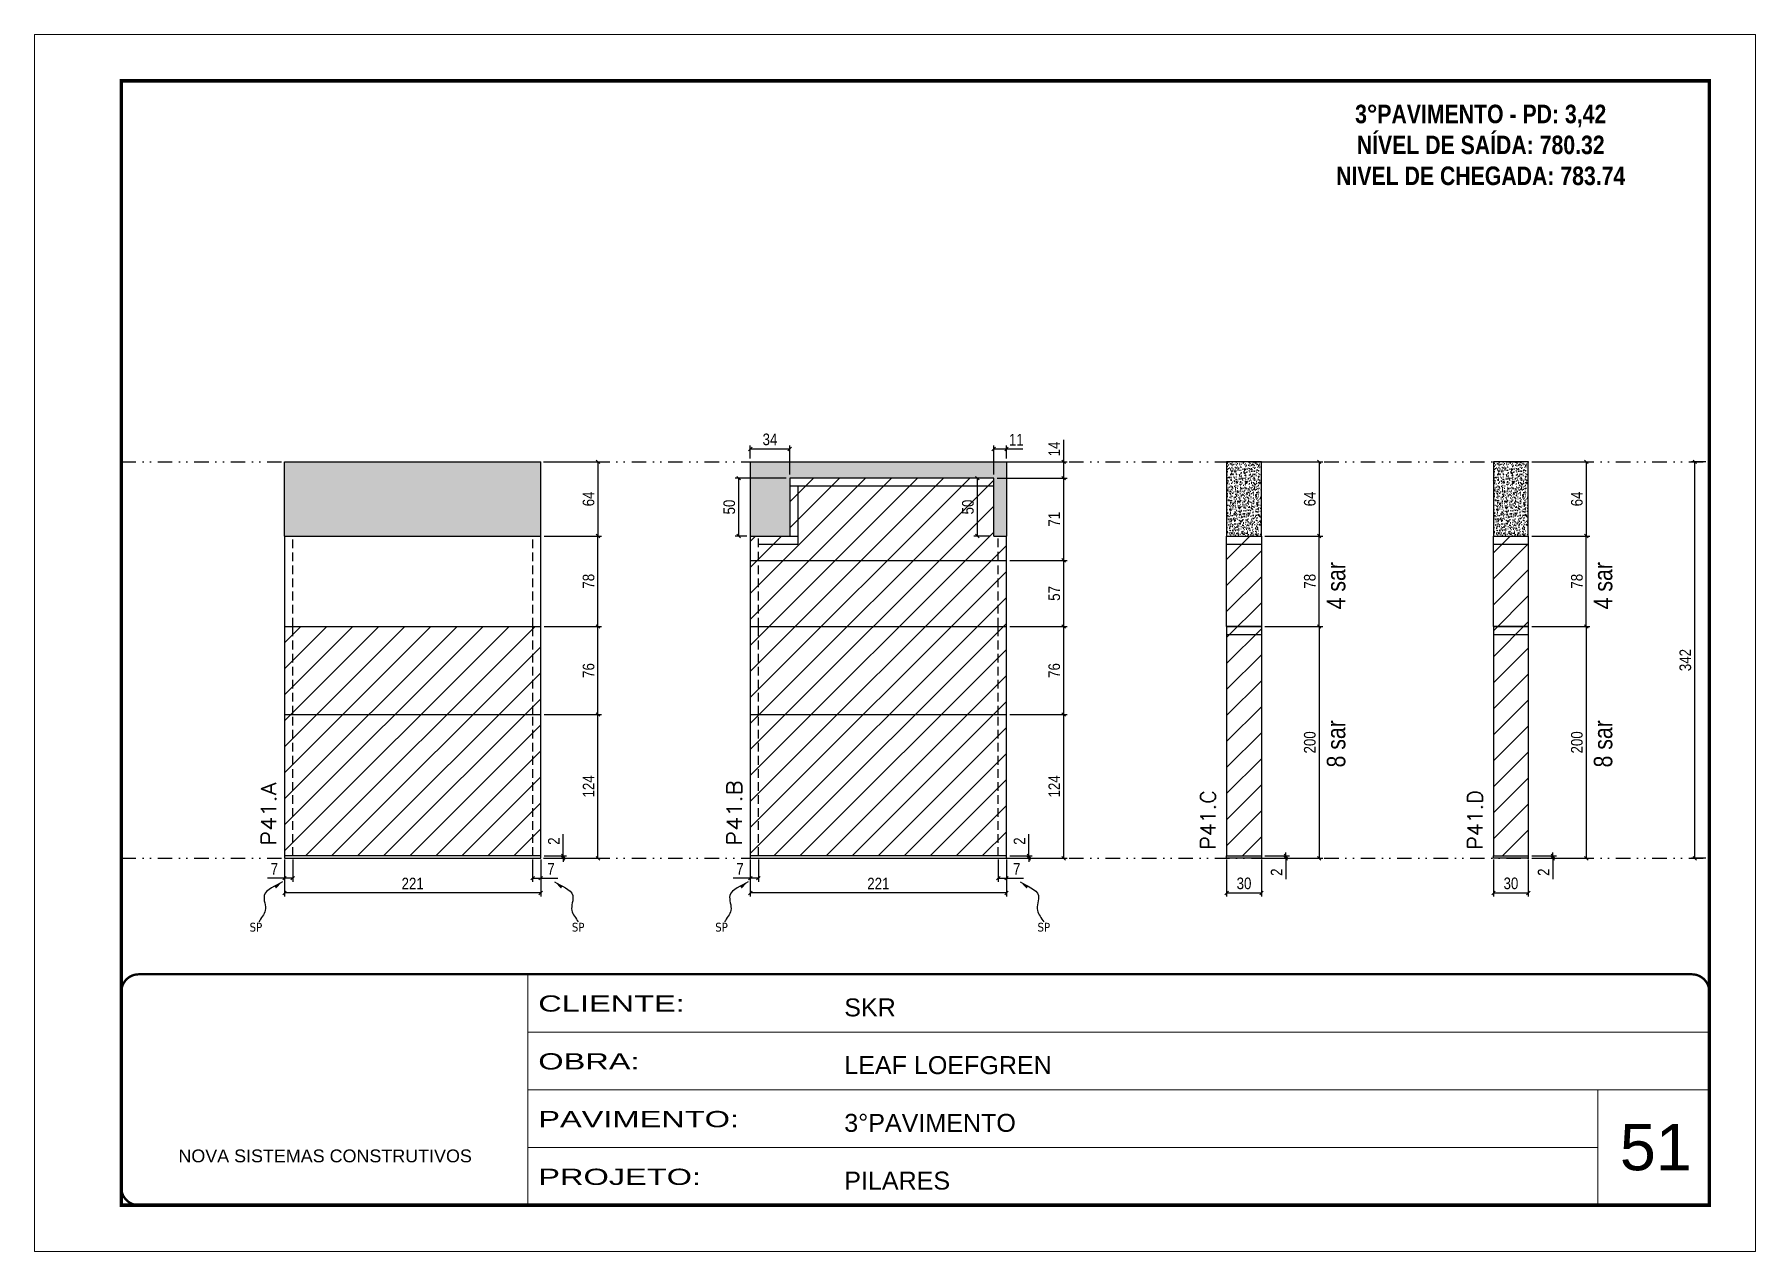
# Model space of a CAD drawing. Extents: x 14400 to 27878, y -21631 to 6985.
# Drawn here: x 17583 to 19068, y -7848 to -6798 of the extents above; entities that cross this region are included whole.
import ezdxf

# ---------------------------------------------------------------- set-up
doc = ezdxf.new("R2010")
doc.units = 0
for name, pattern in [('CONTINUO', [0]), ('DASHED', [0.75, 0.5, -0.25]), ('DIVIDE2', [0.625, 0.25, -0.125, 0, -0.125, 0, -0.125]), ('HIDDEN', [0.375, 0.25, -0.125])]:
    doc.linetypes.add(name, pattern=pattern)
for name, color, linetype, lineweight in [('CARIMBO', 255, 'Continuous', 9), ('Folhas', 255, 'Continuous', 9), ('Hachura', 251, 'Continuous', 9), ('SARRAFO DE PRESSAO', 251, 'DASHED', 9), ('Texto Seção', 7, 'Continuous', 15)]:
    doc.layers.add(name, color=color, linetype=linetype, lineweight=lineweight)
for name, color, linetype in [('COTA', 241, 'Continuous'), ('NOMENCLATURA', 7, 'Continuous'), ('Nível', 160, 'Continuous'), ('Painéis', 200, 'Continuous'), ('SARR_2.2x7', 40, 'Continuous'), ('Sarrafo de Pressão', 42, 'HIDDEN'), ('texto', 7, 'Continuous')]:
    doc.layers.add(name, color=color, linetype=linetype)
doc.styles.add('ARIAL', font='arial.ttf')
doc.styles.add('ARIAL_NARROW', font='ARIALN.TTF', dxfattribs={"height": 0.2})
doc.styles.add('COTA TECNICA', font='techl___.ttf', dxfattribs={"height": 10})
doc.styles.add('COTA TECNICA-50', font='techl___.ttf', dxfattribs={"height": 10})
doc.styles.add('REGUA-120', font='ROMANS.shx', dxfattribs={"height": 15})
doc.styles.add('ROMANC', font='techb___.ttf', dxfattribs={"height": 2.5})
doc.styles.get("Standard").update_dxf_attribs({"font": 'arial.ttf'})
doc.styles.add('Tecnologia', font='')
doc.styles.get('Tecnologia').set_extended_font_data('Forgotten Futurist')
doc.dimstyles.new('COTA PAINEL-50', dxfattribs={"dimtxt": 10, "dimasz": 3, "dimexe": 3, "dimexo": 3, "dimgap": 3, "dimtad": 1, "dimdec": 1, "dimzin": 12, "dimdsep": 46, "dimtxsty": 'COTA TECNICA-50', "dimblk1": 'OBLIQUE', "dimblk2": 'OBLIQUE', "dimsah": 1, "dimcen": 0.9, "dimclrd": 4, "dimclre": 4, "dimclrt": 240, "dimadec": 1, "dimazin": 3, "dimtfac": 1, "dimtdec": 1, "dimtmove": 0, "dimatfit": 3, "dimfxl": 1, "dimtolj": 1, "dimtzin": 12, "dimarcsym": 0})
doc.dimstyles.new('PAINEL', dxfattribs={"dimtxt": 10, "dimasz": 3, "dimexe": 3, "dimexo": 3, "dimgap": 3, "dimtad": 1, "dimdec": 1, "dimzin": 12, "dimdsep": 46, "dimtxsty": 'COTA TECNICA', "dimblk1": 'OBLIQUE', "dimblk2": 'OBLIQUE', "dimsah": 1, "dimcen": 0.9, "dimclrd": 4, "dimclre": 4, "dimclrt": 240, "dimadec": 1, "dimazin": 3, "dimtfac": 1, "dimtdec": 1, "dimtmove": 0, "dimatfit": 3, "dimfxl": 1, "dimtolj": 1, "dimtzin": 12, "dimarcsym": 0})
doc.dimstyles.get("Standard").update_dxf_attribs({"dimtxt": 0.18, "dimasz": 0.18, "dimexe": 0.18, "dimexo": 0.0625, "dimgap": 0.09, "dimtad": 0, "dimtih": 1, "dimtoh": 1, "dimdec": 4, "dimzin": 0, "dimdsep": 46, "dimtxsty": 'Standard', "dimcen": 0.09, "dimadec": 0, "dimazin": 0, "dimtfac": 1, "dimtdec": 4, "dimtofl": 0, "dimtmove": 0, "dimatfit": 3, "dimfxl": 1, "dimtolj": 1, "dimtzin": 0, "dimarcsym": 0})

msp = doc.modelspace()

# ---------------------------------------------------------------- texts
at = {"layer": 'CARIMBO', "style": 'ARIAL'}
msp.add_text('51', height=40, dxfattribs=at).set_placement((18951.33, -7778.03))
at = {"layer": 'NOMENCLATURA', "style": 'ARIAL_NARROW'}
for s, p in [('4 sar', (18714.52, -7294.15)), ('4 sar', (18944.86, -7294.15)), ('8 sar', (18714.52, -7430.52)), ('8 sar', (18944.86, -7430.52))]:
    msp.add_text(s, height=16, rotation=90, dxfattribs=at).set_placement(p)
at = {"layer": 'NOMENCLATURA', "color": 2, "insert": (18831.31, -6832.11), "char_height": 16, "attachment_point": 2, "style": 'ROMANC'}
msp.add_mtext_dynamic_manual_height_columns('\\P3°PAVIMENTO - PD: 3,42\\PNÍVEL DE SAÍDA: 780.32\\PNIVEL DE CHEGADA: 783.74', width=432.3511, gutter_width=1, heights=[0], dxfattribs=at)
at = {"layer": 'texto', "color": 0, "char_height": 7.5, "attachment_point": 5}
for insert in [(17774.57, -7568.38), (18052.59, -7568.38), (18176.32, -7568.38), (18454.34, -7568.38)]:
    msp.add_mtext('{\\fTahoma|b0|i0|c0|p34;\\C4;SP}', dxfattribs=dict(at, insert=insert))
at = {"layer": 'Texto Seção', "style": 'REGUA-120', "width": 1.1}
for s, p in [('P41.A', (17792.1, -7498.13)), ('P41.B', (18193.85, -7498.13))]:
    msp.add_text(s, height=13, rotation=90, dxfattribs=at).set_placement(p)
at = {"layer": 'Texto Seção', "char_height": 13, "width": 370.6998, "attachment_point": 7, "rotation": 90, "style": 'REGUA-120'}
for s, insert in [('P41.C', (18602.6, -7501.48)), ('P41.D', (18832.94, -7501.48))]:
    msp.add_mtext(s, dxfattribs=dict(at, insert=insert))

# ---------------------------------------------------------------- blocks, each defined once
blk = doc.blocks.new('9999999999')
at = {"color": 30, "linetype": 'CONTINUO'}
for p, q in [((98564.6, 34230.2), (98564.6, 34429.4)), ((98564.6, 34379.6), (99584, 34379.6)), ((98564.6, 34329.8), (99488, 34329.8)), ((99584, 34329.8), (99488, 34329.8)), ((99488, 34329.8), (99488, 34230.2)), ((98564.6, 34280), (99488, 34280))]:
    blk.add_line(p, q, dxfattribs=at)
at = {"color": 30, "linetype": 'CONTINUO', "const_width": 2}
blk.add_lwpolyline([(99584, 34230.2), (99584, 34414.4, 0.414214), (99569, 34429.4), (98229, 34429.4, 0.414214), (98214, 34414.4), (98214, 34245.2, 0.414214), (98229, 34230.2), (99584, 34230.2)], format="xyb", dxfattribs=at)
at = {"layer": 'Folhas'}
blk.add_lwpolyline([(98139, 34190.2), (99624, 34190.2), (99624, 35240.2), (98139, 35240.2)], close=True, dxfattribs=at)
at = {"layer": 'Folhas', "color": 30, "const_width": 3}
blk.add_lwpolyline([(98214, 34230.2), (99584, 34230.2), (99584, 35200.2), (98214, 35200.2)], close=True, dxfattribs=at)
at = {"color": 7, "linetype": 'Continuous', "ltscale": 5, "style": 'ARIAL'}
for s, height, p in [('SKR', 15.48, (98837.7, 34393.1)), ('LEAF LOEFGREN', 15.483, (98837.7, 34343.3)), ('3°PAVIMENTO', 15.483, (98837.7, 34293.5)), ('NOVA SISTEMAS CONSTRUTIVOS', 11.059, (98263.2, 34267.2)), ('PILARES', 15.48, (98837.7, 34243.7))]:
    blk.add_text(s, height=height, dxfattribs=at).set_placement(p)
at = {"layer": 'Folhas', "color": 7, "style": 'Tecnologia', "width": 1.5}
for s, p in [('CLIENTE:', (98573.7, 34397.2)), ('OBRA:', (98573.7, 34347.3)), ('PAVIMENTO:', (98573.7, 34297.5)), ('PROJETO:', (98573.7, 34247.7))]:
    blk.add_text(s, height=14, dxfattribs=at).set_placement(p)
blk = doc.blocks.new('_Oblique')
at = {"color": 0, "linetype": 'ByBlock', "lineweight": -2}
blk.add_line((-0.5, -0.5), (0.5, 0.5), dxfattribs=at)
blk = doc.blocks.new('*D1396')
at = {"layer": 'COTA', "color": 4, "lineweight": -2, "transparency": 16777216}
for p, q in [((18612.1, -7509.9), (18612.1, -7541.8)), ((18642.1, -7509.9), (18642.1, -7541.8)), ((18612.1, -7538.8), (18642.1, -7538.8))]:
    blk.add_line(p, q, dxfattribs=at)
at = {"layer": 'Defpoints', "color": 0, "transparency": 16777216}
for p in [(18612.1, -7506.9), (18642.1, -7506.9), (18642.1, -7538.8)]:
    blk.add_point(p, dxfattribs=at)
at = {"layer": 'COTA', "color": 4, "lineweight": -2, "transparency": 16777216, "xscale": 3, "yscale": 3, "zscale": 3, "rotation": 180}
blk.add_blockref('_Oblique', (18612.1, -7538.8), dxfattribs=at)
at = {"layer": 'COTA', "color": 4, "lineweight": -2, "transparency": 16777216, "xscale": 3, "yscale": 3, "zscale": 3}
blk.add_blockref('_Oblique', (18642.1, -7538.8), dxfattribs=at)
at = {"layer": 'COTA', "color": 240, "transparency": 16777216, "insert": (18627.1, -7530.6), "char_height": 10, "attachment_point": 5, "style": 'COTA TECNICA'}
blk.add_mtext('\\A1;30', dxfattribs=at)
blk = doc.blocks.new('*D1397')
at = {"layer": 'COTA', "color": 4, "lineweight": -2, "transparency": 16777216}
for p, q in [((18645.1, -7506.9), (18666.2, -7506.9)), ((18645.1, -7508.9), (18666.2, -7508.9)), ((18663.2, -7506.9), (18663.2, -7503.9)), ((18663.2, -7506.9), (18663.2, -7508.9)), ((18663.2, -7508.9), (18663.2, -7527))]:
    blk.add_line(p, q, dxfattribs=at)
at = {"layer": 'Defpoints', "color": 0, "transparency": 16777216}
for p in [(18642.1, -7506.9), (18642.1, -7508.9), (18663.2, -7506.9)]:
    blk.add_point(p, dxfattribs=at)
at = {"layer": 'COTA', "color": 4, "lineweight": -2, "transparency": 16777216, "xscale": 3, "yscale": 3, "zscale": 3}
for p, rotation in [((18663.2, -7506.9), 270), ((18663.2, -7508.9), 90)]:
    blk.add_blockref('_Oblique', p, dxfattribs=dict(at, rotation=rotation))
at = {"layer": 'COTA', "color": 240, "transparency": 16777216, "insert": (18655.2, -7520.9), "char_height": 10, "attachment_point": 5, "rotation": 90, "style": 'COTA TECNICA-50'}
blk.add_mtext('\\A1;2', dxfattribs=at)
blk = doc.blocks.new('*D1398')
at = {"layer": 'COTA', "color": 4, "lineweight": -2, "transparency": 16777216}
for p, q in [((18645.1, -7308.9), (18695, -7308.9)), ((18692, -7308.9), (18692, -7508.9)), ((18645.1, -7508.9), (18695, -7508.9))]:
    blk.add_line(p, q, dxfattribs=at)
at = {"layer": 'Defpoints', "color": 0, "transparency": 16777216}
for p in [(18642.1, -7308.9), (18642.1, -7508.9), (18692, -7508.9)]:
    blk.add_point(p, dxfattribs=at)
at = {"layer": 'COTA', "color": 4, "lineweight": -2, "transparency": 16777216, "xscale": 3, "yscale": 3, "zscale": 3}
for p, rotation in [((18692, -7308.9), 90), ((18692, -7508.9), 270)]:
    blk.add_blockref('_Oblique', p, dxfattribs=dict(at, rotation=rotation))
at = {"layer": 'COTA', "color": 240, "transparency": 16777216, "insert": (18683.9, -7408.9), "char_height": 10, "attachment_point": 5, "rotation": 90, "style": 'COTA TECNICA'}
blk.add_mtext('\\A1;200', dxfattribs=at)
blk = doc.blocks.new('*D1713')
at = {"layer": 'COTA', "color": 4, "lineweight": -2, "transparency": 16777216}
for p, q in [((18842.4, -7509.9), (18842.4, -7541.8)), ((18872.4, -7509.9), (18872.4, -7541.8)), ((18842.4, -7538.8), (18872.4, -7538.8))]:
    blk.add_line(p, q, dxfattribs=at)
at = {"layer": 'Defpoints', "color": 0, "transparency": 16777216}
for p in [(18842.4, -7506.9), (18872.4, -7506.9), (18872.4, -7538.8)]:
    blk.add_point(p, dxfattribs=at)
at = {"layer": 'COTA', "color": 4, "lineweight": -2, "transparency": 16777216, "xscale": 3, "yscale": 3, "zscale": 3, "rotation": 180}
blk.add_blockref('_Oblique', (18842.4, -7538.8), dxfattribs=at)
at = {"layer": 'COTA', "color": 4, "lineweight": -2, "transparency": 16777216, "xscale": 3, "yscale": 3, "zscale": 3}
blk.add_blockref('_Oblique', (18872.4, -7538.8), dxfattribs=at)
at = {"layer": 'COTA', "color": 240, "transparency": 16777216, "insert": (18857.4, -7530.6), "char_height": 10, "attachment_point": 5, "style": 'COTA TECNICA'}
blk.add_mtext('\\A1;30', dxfattribs=at)
blk = doc.blocks.new('*D1714')
at = {"layer": 'COTA', "color": 4, "lineweight": -2, "transparency": 16777216}
for p, q in [((18875.4, -7506.9), (18896.6, -7506.9)), ((18875.4, -7508.9), (18896.6, -7508.9)), ((18893.6, -7506.9), (18893.6, -7503.9)), ((18893.6, -7506.9), (18893.6, -7508.9)), ((18893.6, -7508.9), (18893.6, -7527))]:
    blk.add_line(p, q, dxfattribs=at)
at = {"layer": 'Defpoints', "color": 0, "transparency": 16777216}
for p in [(18872.4, -7506.9), (18872.4, -7508.9), (18893.6, -7506.9)]:
    blk.add_point(p, dxfattribs=at)
at = {"layer": 'COTA', "color": 4, "lineweight": -2, "transparency": 16777216, "xscale": 3, "yscale": 3, "zscale": 3}
for p, rotation in [((18893.6, -7506.9), 270), ((18893.6, -7508.9), 90)]:
    blk.add_blockref('_Oblique', p, dxfattribs=dict(at, rotation=rotation))
at = {"layer": 'COTA', "color": 240, "transparency": 16777216, "insert": (18885.6, -7520.9), "char_height": 10, "attachment_point": 5, "rotation": 90, "style": 'COTA TECNICA-50'}
blk.add_mtext('\\A1;2', dxfattribs=at)
blk = doc.blocks.new('*D1712')
at = {"layer": 'COTA', "color": 4, "lineweight": -2, "transparency": 16777216}
for p, q in [((18875.4, -7308.9), (18925.4, -7308.9)), ((18922.4, -7308.9), (18922.4, -7508.9)), ((18875.4, -7508.9), (18925.4, -7508.9))]:
    blk.add_line(p, q, dxfattribs=at)
at = {"layer": 'Defpoints', "color": 0, "transparency": 16777216}
for p in [(18872.4, -7308.9), (18872.4, -7508.9), (18922.4, -7508.9)]:
    blk.add_point(p, dxfattribs=at)
at = {"layer": 'COTA', "color": 4, "lineweight": -2, "transparency": 16777216, "xscale": 3, "yscale": 3, "zscale": 3}
for p, rotation in [((18922.4, -7308.9), 90), ((18922.4, -7508.9), 270)]:
    blk.add_blockref('_Oblique', p, dxfattribs=dict(at, rotation=rotation))
at = {"layer": 'COTA', "color": 240, "transparency": 16777216, "insert": (18914.3, -7408.9), "char_height": 10, "attachment_point": 5, "rotation": 90, "style": 'COTA TECNICA'}
blk.add_mtext('\\A1;200', dxfattribs=at)
blk = doc.blocks.new('*D1715')
at = {"layer": 'COTA', "color": 4, "lineweight": -2, "transparency": 16777216}
for p, q in [((18645.1, -7230.9), (18695, -7230.9)), ((18692, -7308.9), (18692, -7230.9)), ((18645.1, -7308.9), (18695, -7308.9))]:
    blk.add_line(p, q, dxfattribs=at)
at = {"layer": 'Defpoints', "color": 0, "transparency": 16777216}
for p in [(18642.1, -7230.9), (18692, -7230.9), (18642.1, -7308.9)]:
    blk.add_point(p, dxfattribs=at)
at = {"layer": 'COTA', "color": 4, "lineweight": -2, "transparency": 16777216, "xscale": 3, "yscale": 3, "zscale": 3}
for p, rotation in [((18692, -7230.9), 90), ((18692, -7308.9), 270)]:
    blk.add_blockref('_Oblique', p, dxfattribs=dict(at, rotation=rotation))
at = {"layer": 'COTA', "color": 240, "transparency": 16777216, "insert": (18683.9, -7269.9), "char_height": 10, "attachment_point": 5, "rotation": 90, "style": 'COTA TECNICA'}
blk.add_mtext('\\A1;78', dxfattribs=at)
blk = doc.blocks.new('*D1716')
at = {"layer": 'COTA', "color": 4, "lineweight": -2, "transparency": 16777216}
for p, q in [((18875.4, -7230.9), (18925.4, -7230.9)), ((18922.4, -7308.9), (18922.4, -7230.9)), ((18875.4, -7308.9), (18925.4, -7308.9))]:
    blk.add_line(p, q, dxfattribs=at)
at = {"layer": 'Defpoints', "color": 0, "transparency": 16777216}
for p in [(18872.4, -7230.9), (18922.4, -7230.9), (18872.4, -7308.9)]:
    blk.add_point(p, dxfattribs=at)
at = {"layer": 'COTA', "color": 4, "lineweight": -2, "transparency": 16777216, "xscale": 3, "yscale": 3, "zscale": 3}
for p, rotation in [((18922.4, -7230.9), 90), ((18922.4, -7308.9), 270)]:
    blk.add_blockref('_Oblique', p, dxfattribs=dict(at, rotation=rotation))
at = {"layer": 'COTA', "color": 240, "transparency": 16777216, "insert": (18914.3, -7269.9), "char_height": 10, "attachment_point": 5, "rotation": 90, "style": 'COTA TECNICA'}
blk.add_mtext('\\A1;78', dxfattribs=at)
blk = doc.blocks.new('*D2092')
at = {"layer": 'COTA', "color": 4, "lineweight": -2, "transparency": 16777216}
for p, q in [((19025.5, -7166.9), (19013.1, -7166.9)), ((19016.1, -7508.9), (19016.1, -7166.9)), ((19025.5, -7508.9), (19013.1, -7508.9))]:
    blk.add_line(p, q, dxfattribs=at)
at = {"layer": 'Defpoints', "color": 0, "transparency": 16777216}
for p in [(19016.1, -7166.9), (19028.5, -7166.9), (19028.5, -7508.9)]:
    blk.add_point(p, dxfattribs=at)
at = {"layer": 'COTA', "color": 4, "lineweight": -2, "transparency": 16777216, "xscale": 3, "yscale": 3, "zscale": 3}
for p, rotation in [((19016.1, -7166.9), 90), ((19016.1, -7508.9), 270)]:
    blk.add_blockref('_Oblique', p, dxfattribs=dict(at, rotation=rotation))
at = {"layer": 'COTA', "color": 240, "transparency": 16777216, "insert": (19007.9, -7337.9), "char_height": 10, "attachment_point": 5, "rotation": 90, "style": 'COTA TECNICA'}
blk.add_mtext('\\A1;342', dxfattribs=at)
blk = doc.blocks.new('*D2327')
at = {"layer": 'COTA', "color": 4, "lineweight": -2, "transparency": 16777216}
for p, q in [((17799.3, -7509.9), (17799.3, -7541.8)), ((18020.3, -7509.9), (18020.3, -7541.8)), ((18020.3, -7538.8), (17799.3, -7538.8))]:
    blk.add_line(p, q, dxfattribs=at)
at = {"layer": 'Defpoints', "color": 0, "transparency": 16777216}
for p in [(17799.3, -7506.9), (18020.3, -7506.9), (17799.3, -7538.8)]:
    blk.add_point(p, dxfattribs=at)
at = {"layer": 'COTA', "color": 4, "lineweight": -2, "transparency": 16777216, "xscale": 3, "yscale": 3, "zscale": 3, "rotation": 180}
blk.add_blockref('_Oblique', (17799.3, -7538.8), dxfattribs=at)
at = {"layer": 'COTA', "color": 4, "lineweight": -2, "transparency": 16777216, "xscale": 3, "yscale": 3, "zscale": 3}
blk.add_blockref('_Oblique', (18020.3, -7538.8), dxfattribs=at)
at = {"layer": 'COTA', "color": 240, "transparency": 16777216, "insert": (17909.8, -7530.7), "char_height": 10, "attachment_point": 5, "style": 'COTA TECNICA'}
blk.add_mtext('\\A1;221', dxfattribs=at)
blk = doc.blocks.new('*D2328')
at = {"layer": 'COTA', "color": 4, "lineweight": -2, "transparency": 16777216}
for p, q in [((18013.3, -7509.9), (18013.3, -7529.1)), ((18020.3, -7511.9), (18020.3, -7529.1)), ((18013.3, -7526.1), (18020.3, -7526.1)), ((18020.3, -7526.1), (18035.1, -7526.1))]:
    blk.add_line(p, q, dxfattribs=at)
at = {"layer": 'Defpoints', "color": 0, "transparency": 16777216}
for p in [(18013.3, -7506.9), (18020.3, -7508.9), (18020.3, -7526.1)]:
    blk.add_point(p, dxfattribs=at)
at = {"layer": 'COTA', "color": 4, "lineweight": -2, "transparency": 16777216, "xscale": 3, "yscale": 3, "zscale": 3, "rotation": 180}
blk.add_blockref('_Oblique', (18013.3, -7526.1), dxfattribs=at)
at = {"layer": 'COTA', "color": 4, "lineweight": -2, "transparency": 16777216, "xscale": 3, "yscale": 3, "zscale": 3}
blk.add_blockref('_Oblique', (18020.3, -7526.1), dxfattribs=at)
at = {"layer": 'COTA', "color": 240, "transparency": 16777216, "insert": (18029.2, -7518.1), "char_height": 10, "attachment_point": 5, "style": 'COTA TECNICA-50'}
blk.add_mtext('\\A1;7', dxfattribs=at)
blk = doc.blocks.new('*D2329')
at = {"layer": 'COTA', "color": 4, "lineweight": -2, "transparency": 16777216}
for p, q in [((17799.3, -7511.9), (17799.3, -7529.1)), ((17806.3, -7509.9), (17806.3, -7529.1)), ((17799.3, -7526.1), (17784.6, -7526.1)), ((17806.3, -7526.1), (17799.3, -7526.1))]:
    blk.add_line(p, q, dxfattribs=at)
at = {"layer": 'Defpoints', "color": 0, "transparency": 16777216}
for p in [(17799.3, -7508.9), (17806.3, -7506.9), (17799.3, -7526.1)]:
    blk.add_point(p, dxfattribs=at)
at = {"layer": 'COTA', "color": 4, "lineweight": -2, "transparency": 16777216, "xscale": 3, "yscale": 3, "zscale": 3, "rotation": 180}
blk.add_blockref('_Oblique', (17799.3, -7526.1), dxfattribs=at)
at = {"layer": 'COTA', "color": 4, "lineweight": -2, "transparency": 16777216, "xscale": 3, "yscale": 3, "zscale": 3}
blk.add_blockref('_Oblique', (17806.3, -7526.1), dxfattribs=at)
at = {"layer": 'COTA', "color": 240, "transparency": 16777216, "insert": (17790.5, -7518.1), "char_height": 10, "attachment_point": 5, "style": 'COTA TECNICA-50'}
blk.add_mtext('\\A1;7', dxfattribs=at)
blk = doc.blocks.new('*D2330')
at = {"layer": 'COTA', "color": 4, "lineweight": -2, "transparency": 16777216}
for p, q in [((18039.6, -7506.9), (18039.6, -7488.1)), ((18023.3, -7506.9), (18042.6, -7506.9)), ((18023.3, -7508.9), (18042.6, -7508.9)), ((18039.6, -7508.9), (18039.6, -7506.9)), ((18039.6, -7508.9), (18039.6, -7511.9))]:
    blk.add_line(p, q, dxfattribs=at)
at = {"layer": 'Defpoints', "color": 0, "transparency": 16777216}
for p in [(18020.3, -7506.9), (18020.3, -7508.9), (18039.6, -7508.9)]:
    blk.add_point(p, dxfattribs=at)
at = {"layer": 'COTA', "color": 4, "lineweight": -2, "transparency": 16777216, "xscale": 3, "yscale": 3, "zscale": 3}
for p, rotation in [((18039.6, -7506.9), 270), ((18039.6, -7508.9), 90)]:
    blk.add_blockref('_Oblique', p, dxfattribs=dict(at, rotation=rotation))
at = {"layer": 'COTA', "color": 240, "transparency": 16777216, "insert": (18031.6, -7494.1), "char_height": 10, "attachment_point": 5, "rotation": 90, "style": 'COTA TECNICA-50'}
blk.add_mtext('\\A1;2', dxfattribs=at)
blk = doc.blocks.new('*D2331')
at = {"layer": 'COTA', "color": 4, "linetype": 'ByBlock', "lineweight": -2, "transparency": 16777216}
for p, q in [((18023.3, -7384.9), (18072.7, -7384.9)), ((18069.7, -7508.9), (18069.7, -7384.9)), ((18023.3, -7508.9), (18072.7, -7508.9))]:
    blk.add_line(p, q, dxfattribs=at)
at = {"layer": 'Defpoints', "color": 0, "linetype": 'ByBlock', "transparency": 16777216}
for p in [(18020.3, -7384.9), (18069.7, -7384.9), (18020.3, -7508.9)]:
    blk.add_point(p, dxfattribs=at)
at = {"layer": 'COTA', "color": 4, "linetype": 'ByBlock', "lineweight": -2, "transparency": 16777216, "xscale": 3, "yscale": 3, "zscale": 3}
for p, rotation in [((18069.7, -7384.9), 90), ((18069.7, -7508.9), 270)]:
    blk.add_blockref('_Oblique', p, dxfattribs=dict(at, rotation=rotation))
at = {"layer": 'COTA', "color": 240, "linetype": 'ByBlock', "transparency": 16777216, "insert": (18061.6, -7446.9), "char_height": 10, "attachment_point": 5, "rotation": 90, "style": 'COTA TECNICA'}
blk.add_mtext('\\A1;124', dxfattribs=at)
blk = doc.blocks.new('*D2332')
at = {"layer": 'COTA', "color": 4, "linetype": 'ByBlock', "lineweight": -2, "transparency": 16777216}
for p, q in [((18023.3, -7384.9), (18072.7, -7384.9)), ((18069.7, -7508.9), (18069.7, -7384.9)), ((18023.3, -7508.9), (18072.7, -7508.9))]:
    blk.add_line(p, q, dxfattribs=at)
at = {"layer": 'Defpoints', "color": 0, "linetype": 'ByBlock', "transparency": 16777216}
for p in [(18020.3, -7384.9), (18069.7, -7384.9), (18020.3, -7508.9)]:
    blk.add_point(p, dxfattribs=at)
at = {"layer": 'COTA', "color": 4, "linetype": 'ByBlock', "lineweight": -2, "transparency": 16777216, "xscale": 3, "yscale": 3, "zscale": 3}
for p, rotation in [((18069.7, -7384.9), 90), ((18069.7, -7508.9), 270)]:
    blk.add_blockref('_Oblique', p, dxfattribs=dict(at, rotation=rotation))
at = {"layer": 'COTA', "color": 240, "linetype": 'ByBlock', "transparency": 16777216, "insert": (18061.6, -7446.9), "char_height": 10, "attachment_point": 5, "rotation": 90, "style": 'COTA TECNICA'}
blk.add_mtext('\\A1;124', dxfattribs=at)
blk = doc.blocks.new('*D2333')
at = {"layer": 'COTA', "color": 4, "lineweight": -2, "transparency": 16777216}
for p, q in [((18023.3, -7308.9), (18072.7, -7308.9)), ((18069.7, -7384.9), (18069.7, -7308.9)), ((18023.3, -7384.9), (18072.7, -7384.9))]:
    blk.add_line(p, q, dxfattribs=at)
at = {"layer": 'Defpoints', "color": 0, "transparency": 16777216}
for p in [(18020.3, -7308.9), (18069.7, -7308.9), (18020.3, -7384.9)]:
    blk.add_point(p, dxfattribs=at)
at = {"layer": 'COTA', "color": 4, "lineweight": -2, "transparency": 16777216, "xscale": 3, "yscale": 3, "zscale": 3}
for p, rotation in [((18069.7, -7308.9), 90), ((18069.7, -7384.9), 270)]:
    blk.add_blockref('_Oblique', p, dxfattribs=dict(at, rotation=rotation))
at = {"layer": 'COTA', "color": 240, "transparency": 16777216, "insert": (18061.6, -7346.9), "char_height": 10, "attachment_point": 5, "rotation": 90, "style": 'COTA TECNICA'}
blk.add_mtext('\\A1;76', dxfattribs=at)
blk = doc.blocks.new('*D2345')
at = {"layer": 'COTA', "color": 4, "lineweight": -2, "transparency": 16777216}
for p, q in [((18201.1, -7509.9), (18201.1, -7541.8)), ((18422.1, -7509.9), (18422.1, -7541.8)), ((18422.1, -7538.8), (18201.1, -7538.8))]:
    blk.add_line(p, q, dxfattribs=at)
at = {"layer": 'Defpoints', "color": 0, "transparency": 16777216}
for p in [(18201.1, -7506.9), (18422.1, -7506.9), (18201.1, -7538.8)]:
    blk.add_point(p, dxfattribs=at)
at = {"layer": 'COTA', "color": 4, "lineweight": -2, "transparency": 16777216, "xscale": 3, "yscale": 3, "zscale": 3, "rotation": 180}
blk.add_blockref('_Oblique', (18201.1, -7538.8), dxfattribs=at)
at = {"layer": 'COTA', "color": 4, "lineweight": -2, "transparency": 16777216, "xscale": 3, "yscale": 3, "zscale": 3}
blk.add_blockref('_Oblique', (18422.1, -7538.8), dxfattribs=at)
at = {"layer": 'COTA', "color": 240, "transparency": 16777216, "insert": (18311.6, -7530.7), "char_height": 10, "attachment_point": 5, "style": 'COTA TECNICA'}
blk.add_mtext('\\A1;221', dxfattribs=at)
blk = doc.blocks.new('*D2346')
at = {"layer": 'COTA', "color": 4, "lineweight": -2, "transparency": 16777216}
for p, q in [((18415.1, -7509.9), (18415.1, -7529.1)), ((18422.1, -7511.9), (18422.1, -7529.1)), ((18415.1, -7526.1), (18422.1, -7526.1)), ((18422.1, -7526.1), (18436.8, -7526.1))]:
    blk.add_line(p, q, dxfattribs=at)
at = {"layer": 'Defpoints', "color": 0, "transparency": 16777216}
for p in [(18415.1, -7506.9), (18422.1, -7508.9), (18422.1, -7526.1)]:
    blk.add_point(p, dxfattribs=at)
at = {"layer": 'COTA', "color": 4, "lineweight": -2, "transparency": 16777216, "xscale": 3, "yscale": 3, "zscale": 3, "rotation": 180}
blk.add_blockref('_Oblique', (18415.1, -7526.1), dxfattribs=at)
at = {"layer": 'COTA', "color": 4, "lineweight": -2, "transparency": 16777216, "xscale": 3, "yscale": 3, "zscale": 3}
blk.add_blockref('_Oblique', (18422.1, -7526.1), dxfattribs=at)
at = {"layer": 'COTA', "color": 240, "transparency": 16777216, "insert": (18431, -7518.1), "char_height": 10, "attachment_point": 5, "style": 'COTA TECNICA-50'}
blk.add_mtext('\\A1;7', dxfattribs=at)
blk = doc.blocks.new('*D2347')
at = {"layer": 'COTA', "color": 4, "lineweight": -2, "transparency": 16777216}
for p, q in [((18201.1, -7511.9), (18201.1, -7529.1)), ((18208.1, -7509.9), (18208.1, -7529.1)), ((18201.1, -7526.1), (18186.4, -7526.1)), ((18208.1, -7526.1), (18201.1, -7526.1))]:
    blk.add_line(p, q, dxfattribs=at)
at = {"layer": 'Defpoints', "color": 0, "transparency": 16777216}
for p in [(18201.1, -7508.9), (18208.1, -7506.9), (18201.1, -7526.1)]:
    blk.add_point(p, dxfattribs=at)
at = {"layer": 'COTA', "color": 4, "lineweight": -2, "transparency": 16777216, "xscale": 3, "yscale": 3, "zscale": 3, "rotation": 180}
blk.add_blockref('_Oblique', (18201.1, -7526.1), dxfattribs=at)
at = {"layer": 'COTA', "color": 4, "lineweight": -2, "transparency": 16777216, "xscale": 3, "yscale": 3, "zscale": 3}
blk.add_blockref('_Oblique', (18208.1, -7526.1), dxfattribs=at)
at = {"layer": 'COTA', "color": 240, "transparency": 16777216, "insert": (18192.2, -7518.1), "char_height": 10, "attachment_point": 5, "style": 'COTA TECNICA-50'}
blk.add_mtext('\\A1;7', dxfattribs=at)
blk = doc.blocks.new('*D2348')
at = {"layer": 'COTA', "color": 4, "lineweight": -2, "transparency": 16777216}
for p, q in [((18441.4, -7506.9), (18441.4, -7488.1)), ((18425.1, -7506.9), (18444.4, -7506.9)), ((18425.1, -7508.9), (18444.4, -7508.9)), ((18441.4, -7508.9), (18441.4, -7506.9)), ((18441.4, -7508.9), (18441.4, -7511.9))]:
    blk.add_line(p, q, dxfattribs=at)
at = {"layer": 'Defpoints', "color": 0, "transparency": 16777216}
for p in [(18422.1, -7506.9), (18422.1, -7508.9), (18441.4, -7508.9)]:
    blk.add_point(p, dxfattribs=at)
at = {"layer": 'COTA', "color": 4, "lineweight": -2, "transparency": 16777216, "xscale": 3, "yscale": 3, "zscale": 3}
for p, rotation in [((18441.4, -7506.9), 270), ((18441.4, -7508.9), 90)]:
    blk.add_blockref('_Oblique', p, dxfattribs=dict(at, rotation=rotation))
at = {"layer": 'COTA', "color": 240, "transparency": 16777216, "insert": (18433.4, -7494.1), "char_height": 10, "attachment_point": 5, "rotation": 90, "style": 'COTA TECNICA-50'}
blk.add_mtext('\\A1;2', dxfattribs=at)
blk = doc.blocks.new('*D2349')
at = {"layer": 'COTA', "color": 4, "linetype": 'ByBlock', "lineweight": -2, "transparency": 16777216}
for p, q in [((18425.1, -7384.9), (18474.5, -7384.9)), ((18471.5, -7508.9), (18471.5, -7384.9)), ((18425.1, -7508.9), (18474.5, -7508.9))]:
    blk.add_line(p, q, dxfattribs=at)
at = {"layer": 'Defpoints', "color": 0, "linetype": 'ByBlock', "transparency": 16777216}
for p in [(18422.1, -7384.9), (18471.5, -7384.9), (18422.1, -7508.9)]:
    blk.add_point(p, dxfattribs=at)
at = {"layer": 'COTA', "color": 4, "linetype": 'ByBlock', "lineweight": -2, "transparency": 16777216, "xscale": 3, "yscale": 3, "zscale": 3}
for p, rotation in [((18471.5, -7384.9), 90), ((18471.5, -7508.9), 270)]:
    blk.add_blockref('_Oblique', p, dxfattribs=dict(at, rotation=rotation))
at = {"layer": 'COTA', "color": 240, "linetype": 'ByBlock', "transparency": 16777216, "insert": (18463.4, -7446.9), "char_height": 10, "attachment_point": 5, "rotation": 90, "style": 'COTA TECNICA'}
blk.add_mtext('\\A1;124', dxfattribs=at)
blk = doc.blocks.new('*D2350')
at = {"layer": 'COTA', "color": 4, "linetype": 'ByBlock', "lineweight": -2, "transparency": 16777216}
for p, q in [((18425.1, -7384.9), (18474.5, -7384.9)), ((18471.5, -7508.9), (18471.5, -7384.9)), ((18425.1, -7508.9), (18474.5, -7508.9))]:
    blk.add_line(p, q, dxfattribs=at)
at = {"layer": 'Defpoints', "color": 0, "linetype": 'ByBlock', "transparency": 16777216}
for p in [(18422.1, -7384.9), (18471.5, -7384.9), (18422.1, -7508.9)]:
    blk.add_point(p, dxfattribs=at)
at = {"layer": 'COTA', "color": 4, "linetype": 'ByBlock', "lineweight": -2, "transparency": 16777216, "xscale": 3, "yscale": 3, "zscale": 3}
for p, rotation in [((18471.5, -7384.9), 90), ((18471.5, -7508.9), 270)]:
    blk.add_blockref('_Oblique', p, dxfattribs=dict(at, rotation=rotation))
at = {"layer": 'COTA', "color": 240, "linetype": 'ByBlock', "transparency": 16777216, "insert": (18463.4, -7446.9), "char_height": 10, "attachment_point": 5, "rotation": 90, "style": 'COTA TECNICA'}
blk.add_mtext('\\A1;124', dxfattribs=at)
blk = doc.blocks.new('*D2351')
at = {"layer": 'COTA', "color": 4, "lineweight": -2, "transparency": 16777216}
for p, q in [((18425.1, -7308.9), (18474.5, -7308.9)), ((18471.5, -7384.9), (18471.5, -7308.9)), ((18425.1, -7384.9), (18474.5, -7384.9))]:
    blk.add_line(p, q, dxfattribs=at)
at = {"layer": 'Defpoints', "color": 0, "transparency": 16777216}
for p in [(18422.1, -7308.9), (18471.5, -7308.9), (18422.1, -7384.9)]:
    blk.add_point(p, dxfattribs=at)
at = {"layer": 'COTA', "color": 4, "lineweight": -2, "transparency": 16777216, "xscale": 3, "yscale": 3, "zscale": 3}
for p, rotation in [((18471.5, -7308.9), 90), ((18471.5, -7384.9), 270)]:
    blk.add_blockref('_Oblique', p, dxfattribs=dict(at, rotation=rotation))
at = {"layer": 'COTA', "color": 240, "transparency": 16777216, "insert": (18463.4, -7346.9), "char_height": 10, "attachment_point": 5, "rotation": 90, "style": 'COTA TECNICA'}
blk.add_mtext('\\A1;76', dxfattribs=at)
blk = doc.blocks.new('*D2352')
at = {"layer": 'COTA', "color": 4, "lineweight": -2, "transparency": 16777216}
for p, q in [((18201.1, -7163.9), (18201.1, -7152.8)), ((18201.1, -7155.8), (18235.1, -7155.8)), ((18235.1, -7177.9), (18235.1, -7152.8))]:
    blk.add_line(p, q, dxfattribs=at)
at = {"layer": 'Defpoints', "color": 0, "transparency": 16777216}
for p in [(18235.1, -7155.8), (18201.1, -7166.9), (18235.1, -7180.9)]:
    blk.add_point(p, dxfattribs=at)
at = {"layer": 'COTA', "color": 4, "lineweight": -2, "transparency": 16777216, "xscale": 3, "yscale": 3, "zscale": 3, "rotation": 180}
blk.add_blockref('_Oblique', (18201.1, -7155.8), dxfattribs=at)
at = {"layer": 'COTA', "color": 4, "lineweight": -2, "transparency": 16777216, "xscale": 3, "yscale": 3, "zscale": 3}
blk.add_blockref('_Oblique', (18235.1, -7155.8), dxfattribs=at)
at = {"layer": 'COTA', "color": 240, "transparency": 16777216, "insert": (18218.1, -7147.6), "char_height": 10, "attachment_point": 5, "style": 'COTA TECNICA'}
blk.add_mtext('\\A1;34', dxfattribs=at)
blk = doc.blocks.new('*D2353')
at = {"layer": 'COTA', "color": 4, "lineweight": -2, "transparency": 16777216}
for p, q in [((18414.1, -7180.9), (18474.5, -7180.9)), ((18471.5, -7251.9), (18471.5, -7180.9)), ((18425.1, -7251.9), (18474.5, -7251.9))]:
    blk.add_line(p, q, dxfattribs=at)
at = {"layer": 'Defpoints', "color": 0, "transparency": 16777216}
for p in [(18411.1, -7180.9), (18471.5, -7180.9), (18422.1, -7251.9)]:
    blk.add_point(p, dxfattribs=at)
at = {"layer": 'COTA', "color": 4, "lineweight": -2, "transparency": 16777216, "xscale": 3, "yscale": 3, "zscale": 3}
for p, rotation in [((18471.5, -7180.9), 90), ((18471.5, -7251.9), 270)]:
    blk.add_blockref('_Oblique', p, dxfattribs=dict(at, rotation=rotation))
at = {"layer": 'COTA', "color": 240, "transparency": 16777216, "insert": (18463.4, -7216.4), "char_height": 10, "attachment_point": 5, "rotation": 90, "style": 'COTA TECNICA'}
blk.add_mtext('\\A1;71', dxfattribs=at)
blk = doc.blocks.new('*D2354')
at = {"layer": 'COTA', "color": 4, "lineweight": -2, "transparency": 16777216}
for p, q in [((18471.5, -7166.9), (18471.5, -7147.8)), ((18425.1, -7166.9), (18474.5, -7166.9)), ((18471.5, -7180.9), (18471.5, -7166.9)), ((18414.1, -7180.9), (18474.5, -7180.9))]:
    blk.add_line(p, q, dxfattribs=at)
at = {"layer": 'Defpoints', "color": 0, "transparency": 16777216}
for p in [(18422.1, -7166.9), (18471.5, -7166.9), (18411.1, -7180.9)]:
    blk.add_point(p, dxfattribs=at)
at = {"layer": 'COTA', "color": 4, "lineweight": -2, "transparency": 16777216, "xscale": 3, "yscale": 3, "zscale": 3}
for p, rotation in [((18471.5, -7166.9), 90), ((18471.5, -7180.9), 270)]:
    blk.add_blockref('_Oblique', p, dxfattribs=dict(at, rotation=rotation))
at = {"layer": 'COTA', "color": 240, "transparency": 16777216, "insert": (18463.4, -7155.8), "char_height": 10, "attachment_point": 5, "rotation": 90, "style": 'COTA TECNICA'}
blk.add_mtext('\\A1;14', dxfattribs=at)
blk = doc.blocks.new('*D2355')
at = {"layer": 'COTA', "color": 4, "lineweight": -2, "transparency": 16777216}
for p, q in [((18232.1, -7180.9), (18188.1, -7180.9)), ((18191.1, -7230.9), (18191.1, -7180.9)), ((18198.1, -7230.9), (18188.1, -7230.9))]:
    blk.add_line(p, q, dxfattribs=at)
at = {"layer": 'Defpoints', "color": 0, "transparency": 16777216}
for p in [(18191.1, -7180.9), (18235.1, -7180.9), (18201.1, -7230.9)]:
    blk.add_point(p, dxfattribs=at)
at = {"layer": 'COTA', "color": 4, "lineweight": -2, "transparency": 16777216, "xscale": 3, "yscale": 3, "zscale": 3}
for p, rotation in [((18191.1, -7180.9), 90), ((18191.1, -7230.9), 270)]:
    blk.add_blockref('_Oblique', p, dxfattribs=dict(at, rotation=rotation))
at = {"layer": 'COTA', "color": 240, "transparency": 16777216, "insert": (18183, -7205.9), "char_height": 10, "attachment_point": 5, "rotation": 90, "style": 'COTA TECNICA'}
blk.add_mtext('\\A1;50', dxfattribs=at)
blk = doc.blocks.new('*D2357')
at = {"layer": 'COTA', "color": 4, "lineweight": -2, "transparency": 16777216}
for p, q in [((18425.1, -7251.9), (18474.5, -7251.9)), ((18471.5, -7308.9), (18471.5, -7251.9)), ((18425.1, -7308.9), (18474.5, -7308.9))]:
    blk.add_line(p, q, dxfattribs=at)
at = {"layer": 'Defpoints', "color": 0, "transparency": 16777216}
for p in [(18422.1, -7251.9), (18471.5, -7251.9), (18422.1, -7308.9)]:
    blk.add_point(p, dxfattribs=at)
at = {"layer": 'COTA', "color": 4, "lineweight": -2, "transparency": 16777216, "xscale": 3, "yscale": 3, "zscale": 3}
for p, rotation in [((18471.5, -7251.9), 90), ((18471.5, -7308.9), 270)]:
    blk.add_blockref('_Oblique', p, dxfattribs=dict(at, rotation=rotation))
at = {"layer": 'COTA', "color": 240, "transparency": 16777216, "insert": (18463.4, -7280.4), "char_height": 10, "attachment_point": 5, "rotation": 90, "style": 'COTA TECNICA'}
blk.add_mtext('\\A1;57', dxfattribs=at)
blk = doc.blocks.new('*D2358')
at = {"layer": 'COTA', "color": 4, "lineweight": -2, "transparency": 16777216}
for p, q in [((18645.1, -7166.9), (18695, -7166.9)), ((18692, -7166.9), (18692, -7230.9)), ((18645.1, -7230.9), (18695, -7230.9))]:
    blk.add_line(p, q, dxfattribs=at)
at = {"layer": 'Defpoints', "color": 0, "transparency": 16777216}
for p in [(18642.1, -7166.9), (18642.1, -7230.9), (18692, -7230.9)]:
    blk.add_point(p, dxfattribs=at)
at = {"layer": 'COTA', "color": 4, "lineweight": -2, "transparency": 16777216, "xscale": 3, "yscale": 3, "zscale": 3}
for p, rotation in [((18692, -7166.9), 90), ((18692, -7230.9), 270)]:
    blk.add_blockref('_Oblique', p, dxfattribs=dict(at, rotation=rotation))
at = {"layer": 'COTA', "color": 240, "transparency": 16777216, "insert": (18683.9, -7198.9), "char_height": 10, "attachment_point": 5, "rotation": 90, "style": 'COTA TECNICA'}
blk.add_mtext('\\A1;64', dxfattribs=at)
blk = doc.blocks.new('*D2359')
at = {"layer": 'COTA', "color": 4, "lineweight": -2, "transparency": 16777216}
for p, q in [((18875.4, -7166.9), (18925.4, -7166.9)), ((18922.4, -7166.9), (18922.4, -7230.9)), ((18875.4, -7230.9), (18925.4, -7230.9))]:
    blk.add_line(p, q, dxfattribs=at)
at = {"layer": 'Defpoints', "color": 0, "transparency": 16777216}
for p in [(18872.4, -7166.9), (18872.4, -7230.9), (18922.4, -7230.9)]:
    blk.add_point(p, dxfattribs=at)
at = {"layer": 'COTA', "color": 4, "lineweight": -2, "transparency": 16777216, "xscale": 3, "yscale": 3, "zscale": 3}
for p, rotation in [((18922.4, -7166.9), 90), ((18922.4, -7230.9), 270)]:
    blk.add_blockref('_Oblique', p, dxfattribs=dict(at, rotation=rotation))
at = {"layer": 'COTA', "color": 240, "transparency": 16777216, "insert": (18914.3, -7198.9), "char_height": 10, "attachment_point": 5, "rotation": 90, "style": 'COTA TECNICA'}
blk.add_mtext('\\A1;64', dxfattribs=at)
blk = doc.blocks.new('*D4435')
at = {"layer": 'COTA', "color": 4, "lineweight": -2, "transparency": 16777216}
for p, q in [((18023.3, -7230.9), (18072.7, -7230.9)), ((18069.7, -7308.9), (18069.7, -7230.9)), ((18023.3, -7308.9), (18072.7, -7308.9))]:
    blk.add_line(p, q, dxfattribs=at)
at = {"layer": 'Defpoints', "color": 0, "transparency": 16777216}
for p in [(18020.3, -7230.9), (18069.7, -7230.9), (18020.3, -7308.9)]:
    blk.add_point(p, dxfattribs=at)
at = {"layer": 'COTA', "color": 4, "lineweight": -2, "transparency": 16777216, "xscale": 3, "yscale": 3, "zscale": 3}
for p, rotation in [((18069.7, -7230.9), 90), ((18069.7, -7308.9), 270)]:
    blk.add_blockref('_Oblique', p, dxfattribs=dict(at, rotation=rotation))
at = {"layer": 'COTA', "color": 240, "transparency": 16777216, "insert": (18061.6, -7269.9), "char_height": 10, "attachment_point": 5, "rotation": 90, "style": 'COTA TECNICA'}
blk.add_mtext('\\A1;78', dxfattribs=at)
blk = doc.blocks.new('*D4436')
at = {"layer": 'COTA', "color": 4, "lineweight": -2, "transparency": 16777216}
for p, q in [((18023.3, -7166.9), (18072.7, -7166.9)), ((18069.7, -7166.9), (18069.7, -7230.9)), ((18023.3, -7230.9), (18072.7, -7230.9))]:
    blk.add_line(p, q, dxfattribs=at)
at = {"layer": 'Defpoints', "color": 0, "transparency": 16777216}
for p in [(18020.3, -7166.9), (18020.3, -7230.9), (18069.7, -7230.9)]:
    blk.add_point(p, dxfattribs=at)
at = {"layer": 'COTA', "color": 4, "lineweight": -2, "transparency": 16777216, "xscale": 3, "yscale": 3, "zscale": 3}
for p, rotation in [((18069.7, -7166.9), 90), ((18069.7, -7230.9), 270)]:
    blk.add_blockref('_Oblique', p, dxfattribs=dict(at, rotation=rotation))
at = {"layer": 'COTA', "color": 240, "transparency": 16777216, "insert": (18061.6, -7198.9), "char_height": 10, "attachment_point": 5, "rotation": 90, "style": 'COTA TECNICA'}
blk.add_mtext('\\A1;64', dxfattribs=at)
blk = doc.blocks.new('*D4437')
at = {"layer": 'COTA', "color": 4, "lineweight": -2, "transparency": 16777216}
for p, q in [((18408.1, -7180.9), (18394, -7180.9)), ((18397, -7180.9), (18397, -7230.9)), ((18408.1, -7230.9), (18394, -7230.9))]:
    blk.add_line(p, q, dxfattribs=at)
at = {"layer": 'Defpoints', "color": 0, "transparency": 16777216}
for p in [(18411.1, -7180.9), (18397, -7230.9), (18411.1, -7230.9)]:
    blk.add_point(p, dxfattribs=at)
at = {"layer": 'COTA', "color": 4, "lineweight": -2, "transparency": 16777216, "xscale": 3, "yscale": 3, "zscale": 3}
for p, rotation in [((18397, -7180.9), 90), ((18397, -7230.9), 270)]:
    blk.add_blockref('_Oblique', p, dxfattribs=dict(at, rotation=rotation))
at = {"layer": 'COTA', "color": 240, "transparency": 16777216, "insert": (18388.9, -7205.9), "char_height": 10, "attachment_point": 5, "rotation": 90, "style": 'COTA TECNICA'}
blk.add_mtext('\\A1;50', dxfattribs=at)
blk = doc.blocks.new('*D4438')
at = {"layer": 'COTA', "color": 4, "lineweight": -2, "transparency": 16777216}
for p, q in [((18411.1, -7177.9), (18411.1, -7152.8)), ((18411.1, -7155.8), (18422.1, -7155.8)), ((18422.1, -7163.9), (18422.1, -7152.8)), ((18422.1, -7155.8), (18436.2, -7155.8))]:
    blk.add_line(p, q, dxfattribs=at)
at = {"layer": 'Defpoints', "color": 0, "transparency": 16777216}
for p in [(18422.1, -7155.8), (18422.1, -7166.9), (18411.1, -7180.9)]:
    blk.add_point(p, dxfattribs=at)
at = {"layer": 'COTA', "color": 4, "lineweight": -2, "transparency": 16777216, "xscale": 3, "yscale": 3, "zscale": 3, "rotation": 180}
blk.add_blockref('_Oblique', (18411.1, -7155.8), dxfattribs=at)
at = {"layer": 'COTA', "color": 4, "lineweight": -2, "transparency": 16777216, "xscale": 3, "yscale": 3, "zscale": 3}
blk.add_blockref('_Oblique', (18422.1, -7155.8), dxfattribs=at)
at = {"layer": 'COTA', "color": 240, "transparency": 16777216, "insert": (18430.6, -7147.8), "char_height": 10, "attachment_point": 5, "style": 'COTA TECNICA'}
blk.add_mtext('\\A1;11', dxfattribs=at)

# ---------------------------------------------------------------- dimensions: what is measured, and where the dimension line sits
at = {"layer": 'COTA'}
for base, p1, p2, dimstyle, picture, middle in [((18235.1, -7155.82), (18201.1, -7166.89), (18235.1, -7180.89), 'PAINEL', '*D2352', (18218.1, -7147.6)), ((18422.1, -7155.82), (18411.1, -7180.89), (18422.1, -7166.89), 'PAINEL', '*D4438', (18430.64, -7147.76)), ((18020.35, -7526.13), (18013.35, -7506.89), (18020.35, -7508.89), 'COTA PAINEL-50', '*D2328', (18029.21, -7518.06)), ((18422.1, -7526.13), (18415.1, -7506.89), (18422.1, -7508.89), 'COTA PAINEL-50', '*D2346', (18430.96, -7518.06))]:
    dim = msp.add_linear_dim(base=base, p1=p1, p2=p2, dimstyle=dimstyle, dxfattribs=at)
    dim.commit()
    dim.dimension.update_dxf_attribs({"geometry": picture, "text_midpoint": middle})
for base, p1, p2, angle, dimstyle, picture, middle in [((18471.46, -7166.89), (18411.1, -7180.89), (18422.1, -7166.89), 90, 'PAINEL', '*D2354', (18463.39, -7155.83)), ((18069.71, -7230.89), (18020.35, -7166.89), (18020.35, -7230.89), 90, 'PAINEL', '*D4436', (18061.61, -7198.89)), ((18692.04, -7230.89), (18642.05, -7166.89), (18642.05, -7230.89), 90, 'PAINEL', '*D2358', (18683.94, -7198.89)), ((18922.38, -7230.89), (18872.39, -7166.89), (18872.39, -7230.89), 90, 'PAINEL', '*D2359', (18914.28, -7198.89)), ((19016.09, -7166.89), (19028.47, -7508.89), (19028.47, -7166.89), 90, 'PAINEL', '*D2092', (19007.87, -7337.89)), ((18191.09, -7180.89), (18201.1, -7230.89), (18235.1, -7180.89), 90, 'PAINEL', '*D2355', (18182.98, -7205.89)), ((18397.02, -7230.89), (18411.1, -7180.89), (18411.1, -7230.89), 90, 'PAINEL', '*D4437', (18388.91, -7205.89)), ((18471.46, -7180.89), (18422.1, -7251.89), (18411.1, -7180.89), 90, 'PAINEL', '*D2353', (18463.39, -7216.39)), ((18069.71, -7230.89), (18020.35, -7308.89), (18020.35, -7230.89), 90, 'PAINEL', '*D4435', (18061.62, -7269.89)), ((18692.04, -7230.89), (18642.05, -7308.89), (18642.05, -7230.89), 90, 'PAINEL', '*D1715', (18683.94, -7269.89)), ((18922.38, -7230.89), (18872.39, -7308.89), (18872.39, -7230.89), 90, 'PAINEL', '*D1716', (18914.28, -7269.89)), ((18471.46, -7251.89), (18422.1, -7308.89), (18422.1, -7251.89), 90, 'PAINEL', '*D2357', (18463.35, -7280.39)), ((18069.71, -7308.89), (18020.35, -7384.89), (18020.35, -7308.89), 90, 'PAINEL', '*D2333', (18061.61, -7346.89)), ((18471.46, -7308.89), (18422.1, -7384.89), (18422.1, -7308.89), 90, 'PAINEL', '*D2351', (18463.36, -7346.89)), ((18692.04, -7508.89), (18642.05, -7308.89), (18642.05, -7508.89), 90, 'PAINEL', '*D1398', (18683.94, -7408.89)), ((18922.38, -7508.89), (18872.39, -7308.89), (18872.39, -7508.89), 90, 'PAINEL', '*D1712', (18914.28, -7408.89)), ((17799.35, -7526.13), (17806.35, -7506.89), (17799.35, -7508.89), 180, 'COTA PAINEL-50', '*D2329', (17790.48, -7518.06)), ((18201.1, -7526.13), (18208.1, -7506.89), (18201.1, -7508.89), 180, 'COTA PAINEL-50', '*D2347', (18192.23, -7518.06))]:
    dim = msp.add_linear_dim(base=base, p1=p1, p2=p2, angle=angle, dimstyle=dimstyle, dxfattribs=at)
    dim.commit()
    dim.dimension.update_dxf_attribs({"geometry": picture, "text_midpoint": middle})
at = {"layer": 'COTA', "linetype": 'ByBlock'}
for p1, p2, picture, middle in [((18020.35, -7508.89), (18020.35, -7384.89), '*D2331', (18061.64, -7446.89)), ((18020.35, -7508.89), (18020.35, -7384.89), '*D2332', (18061.64, -7446.89)), ((18422.1, -7508.89), (18422.1, -7384.89), '*D2349', (18463.39, -7446.89)), ((18422.1, -7508.89), (18422.1, -7384.89), '*D2350', (18463.39, -7446.89))]:
    dim = msp.add_aligned_dim(p1=p1, p2=p2, distance=-49.37, dimstyle='PAINEL', dxfattribs=at)
    dim.commit()
    dim.dimension.update_dxf_attribs({"geometry": picture, "text_midpoint": middle})
at = {"layer": 'COTA'}
for base, p1, p2, picture, middle in [((18039.6, -7508.89), (18020.35, -7506.89), (18020.35, -7508.89), '*D2330', (18039.6, -7494.14)), ((18441.35, -7508.89), (18422.1, -7506.89), (18422.1, -7508.89), '*D2348', (18441.35, -7494.14)), ((18663.24, -7506.89), (18642.05, -7508.89), (18642.05, -7506.89), '*D1397', (18663.24, -7520.95)), ((18893.58, -7506.89), (18872.39, -7508.89), (18872.39, -7506.89), '*D1714', (18893.58, -7520.95))]:
    dim = msp.add_linear_dim(base=base, p1=p1, p2=p2, angle=90, dimstyle='COTA PAINEL-50', dxfattribs=at)
    dim.commit()
    dim.dimension.update_dxf_attribs({"geometry": picture, "text_midpoint": middle, "dimtype": 160})
for base, p1, p2, picture, middle in [((17799.35, -7538.79), (18020.35, -7506.89), (17799.35, -7506.89), '*D2327', (17909.85, -7530.73)), ((18201.1, -7538.79), (18422.1, -7506.89), (18201.1, -7506.89), '*D2345', (18311.6, -7530.73))]:
    dim = msp.add_linear_dim(base=base, p1=p1, p2=p2, angle=180, dimstyle='PAINEL', override={"dimarcsym": 2}, dxfattribs=at)
    dim.commit()
    dim.dimension.update_dxf_attribs({"geometry": picture, "text_midpoint": middle})
for base, p1, p2, picture, middle in [((18642.05, -7538.79), (18612.05, -7506.89), (18642.05, -7506.89), '*D1396', (18627.05, -7530.57)), ((18872.39, -7538.79), (18842.39, -7506.89), (18872.39, -7506.89), '*D1713', (18857.39, -7530.57))]:
    dim = msp.add_linear_dim(base=base, p1=p1, p2=p2, dimstyle='PAINEL', override={"dimarcsym": 2}, dxfattribs=at)
    dim.commit()
    dim.dimension.update_dxf_attribs({"geometry": picture, "text_midpoint": middle})

# ---------------------------------------------------------------- hatches: boundary and pattern name
at = {"layer": 'COTA'}
h = msp.add_hatch(dxfattribs=at)
h.set_pattern_fill('AR-CONC', color=256, scale=0.03)
h.paths.add_polyline_path([(18020.35, -7166.89), (17799.35, -7166.89), (17799.35, -7230.89), (18020.35, -7230.89)])
h = msp.add_hatch(dxfattribs=at)
h.set_pattern_fill('AR-CONC', color=256, scale=0.03)
h.paths.add_polyline_path([(18422.1, -7166.89), (18201.1, -7166.89), (18201.1, -7230.89), (18235.1, -7230.89), (18235.1, -7180.89), (18411.1, -7180.89), (18411.1, -7230.89), (18422.1, -7230.89)])
h = msp.add_hatch(dxfattribs=at)
h.set_pattern_fill('AR-CONC', color=256, scale=0.03)
h.paths.add_polyline_path([(18642.05, -7166.89), (18612.05, -7166.89), (18612.05, -7230.89), (18642.05, -7230.89)])
h = msp.add_hatch(dxfattribs=at)
h.set_pattern_fill('AR-CONC', color=256, scale=0.03)
h.set_pattern_definition([(50, (230.339, 0), (5.4655401, -0.4781726), [0.5715, -6.2865]), (355, (230.339, 0), (-1.0573026, 5.7317054), [0.4572, -5.0292175]), (100.451445, (230.7944, -0.04), (4.4082374, 5.2535326), [0.4857003, -5.3427073]), (46.1842, (230.339, 1.524), (8.1323712, -1.2612698), [0.85725, -9.42975]), (96.635558, (231.017, 1.419), (7.122124, 7.4227837), [0.7285507, -8.0140682]), (351.18415, (230.339, 1.524), (7.122124, 7.4227837), [0.685799, -7.543792]), (21, (231.101, 1.143), (4.5484317, -3.0679559), [0.5715, -6.2865]), (326, (231.101, 1.143), (1.8540609, 5.525639), [0.4572, -5.0292]), (71.451445, (231.48, 0.8873), (6.4024926, 2.457683), [0.4857003, -5.3426981]), (37.5, (230.339, 0), (0.0926581, 2.53665117), [0, -4.96824, 0, -5.1054, 0, -5.04825]), (7.5, (230.339, 0), (2.00458988, 3.00541724), [0, -2.91084, 0, -4.85394, 0, -1.92405]), (327.5, (228.6397, 0), (4.06771786, -0.17186232), [0, -1.905, 0, -5.9436, 0, -7.8867]), (317.5, (227.8777, 0), (4.44387544, 0.7627947), [0, -2.4765, 0, -3.94716, 0, -5.6007])])
h.paths.add_polyline_path([(18872.39, -7166.89), (18842.39, -7166.89), (18842.39, -7230.89), (18872.39, -7230.89)])
at = {"layer": 'Hachura'}
h = msp.add_hatch(dxfattribs=at)
h.set_pattern_fill('ANSI31', color=256, scale=5)
h.paths.add_polyline_path([(18020.35, -7308.89), (17799.35, -7308.89), (17799.35, -7384.89), (18020.35, -7384.89)])
h.paths.add_polyline_path([(18020.35, -7384.89), (17799.35, -7384.89), (17799.35, -7506.89), (18020.35, -7506.89)])
h.paths.add_polyline_path([(18422.1, -7384.89), (18201.1, -7384.89), (18201.1, -7506.89), (18422.1, -7506.89)])
h.paths.add_polyline_path([(18422.1, -7308.89), (18201.1, -7308.89), (18201.1, -7384.89), (18422.1, -7384.89)])
h.paths.add_polyline_path([(18422.1, -7251.89), (18201.1, -7251.89), (18201.1, -7308.89), (18422.1, -7308.89)])
h.paths.add_polyline_path([(18411.1, -7180.89), (18235.1, -7180.89), (18235.1, -7230.89), (18201.1, -7230.89), (18201.1, -7251.89), (18422.1, -7251.89), (18422.1, -7230.89), (18411.1, -7230.89)])
h.paths.add_polyline_path([(18642.05, -7230.89), (18612.05, -7230.89), (18612.05, -7308.89), (18642.05, -7308.89)])
h.paths.add_polyline_path([(18642.05, -7308.89), (18612.05, -7308.89), (18612.05, -7506.89), (18642.05, -7506.89)])
h.paths.add_polyline_path([(18872.39, -7308.89), (18842.39, -7308.89), (18842.39, -7506.89), (18872.39, -7506.89)])
h.paths.add_polyline_path([(18872.39, -7230.89), (18842.39, -7230.89), (18842.39, -7308.89), (18872.39, -7308.89)])

# ---------------------------------------------------------------- linework, layer by layer
at = {"layer": 'COTA'}
for p, q in [((17799.35, -7166.89), (18020.35, -7166.89)), ((17799.35, -7230.89), (17799.35, -7166.89)), ((18020.35, -7230.89), (18020.35, -7166.89)), ((18201.1, -7166.89), (18201.1, -7230.89)), ((18201.1, -7166.89), (18422.1, -7166.89)), ((18422.1, -7166.89), (18422.1, -7230.89)), ((18235.1, -7230.89), (18242.1, -7230.89)), ((18242.1, -7230.89), (18242.1, -7237.89))]:
    msp.add_line(p, q, dxfattribs=at)
for points in [[(18612.05, -7230.89), (18642.05, -7230.89), (18642.05, -7166.89), (18612.05, -7166.89)], [(18842.39, -7230.89), (18872.39, -7230.89), (18872.39, -7166.89), (18842.39, -7166.89)]]:
    msp.add_lwpolyline(points, close=True, dxfattribs=at)
at = {"layer": 'Nível', "color": 4, "linetype": 'DIVIDE2', "ltscale": 50}
for p, q in [((17658.47, -7166.89), (19028.47, -7166.89)), ((17658.47, -7508.89), (19028.47, -7508.89))]:
    msp.add_line(p, q, dxfattribs=at)
at = {"layer": 'Painéis'}
for p, q in [((18411.1, -7180.89), (18235.1, -7180.89)), ((18235.1, -7180.89), (18235.1, -7230.89)), ((18411.1, -7230.89), (18411.1, -7180.89)), ((17799.35, -7230.89), (17799.35, -7506.89)), ((17799.35, -7230.89), (18020.35, -7230.89)), ((18020.35, -7506.89), (18020.35, -7230.89)), ((18201.1, -7230.89), (18235.1, -7230.89)), ((18201.1, -7230.89), (18201.1, -7506.89)), ((18411.1, -7230.89), (18422.1, -7230.89)), ((18422.1, -7506.89), (18422.1, -7230.89)), ((18201.1, -7251.89), (18422.1, -7251.89)), ((17799.35, -7308.89), (18020.35, -7308.89)), ((18201.1, -7308.89), (18422.1, -7308.89)), ((18612.05, -7308.89), (18612.05, -7506.89)), ((18612.05, -7308.89), (18642.05, -7308.89)), ((18642.05, -7308.89), (18642.05, -7506.89)), ((18842.39, -7308.89), (18842.39, -7506.89)), ((18842.39, -7308.89), (18872.39, -7308.89)), ((18872.39, -7308.89), (18872.39, -7506.89)), ((17799.35, -7384.89), (18020.35, -7384.89)), ((18201.1, -7384.89), (18422.1, -7384.89)), ((18612.05, -7506.89), (18642.05, -7506.89)), ((18612.05, -7506.89), (18642.05, -7506.89)), ((18612.05, -7508.89), (18612.05, -7506.89)), ((18642.05, -7508.89), (18612.05, -7508.89)), ((18642.05, -7506.89), (18642.05, -7508.89)), ((18842.39, -7506.89), (18872.39, -7506.89)), ((18842.39, -7506.89), (18872.39, -7506.89)), ((18842.39, -7508.89), (18842.39, -7506.89)), ((18872.39, -7508.89), (18842.39, -7508.89)), ((18872.39, -7506.89), (18872.39, -7508.89))]:
    msp.add_line(p, q, dxfattribs=at)
for points in [[(18612.05, -7230.89), (18642.05, -7230.89), (18642.05, -7308.89), (18612.05, -7308.89)], [(18842.39, -7230.89), (18872.39, -7230.89), (18872.39, -7308.89), (18842.39, -7308.89)], [(18020.35, -7506.89), (17799.35, -7506.89), (17799.35, -7508.89), (18020.35, -7508.89)], [(18422.1, -7506.89), (18201.1, -7506.89), (18201.1, -7508.89), (18422.1, -7508.89)]]:
    msp.add_lwpolyline(points, close=True, dxfattribs=at)
at = {"layer": 'SARR_2.2x7'}
for p, q in [((18411.1, -7187.89), (18235.1, -7187.89)), ((18242.1, -7187.89), (18242.1, -7230.89)), ((18208.1, -7237.89), (18242.1, -7237.89)), ((18612.05, -7237.89), (18642.05, -7237.89)), ((18842.39, -7237.89), (18872.39, -7237.89)), ((18612.05, -7315.89), (18642.05, -7315.89)), ((18619.05, -7308.89), (18619.05, -7308.89)), ((18635.05, -7308.89), (18635.05, -7308.89)), ((18842.39, -7315.89), (18872.39, -7315.89)), ((18849.39, -7308.89), (18849.39, -7308.89)), ((18865.39, -7308.89), (18865.39, -7308.89))]:
    msp.add_line(p, q, dxfattribs=at)
at = {"layer": 'Sarrafo de Pressão', "ltscale": 30}
for p, q in [((17806.35, -7308.89), (17806.35, -7230.89)), ((18013.35, -7308.89), (18013.35, -7230.89)), ((18208.1, -7251.89), (18208.1, -7230.89)), ((18415.1, -7251.89), (18415.1, -7230.89)), ((18208.1, -7308.89), (18208.1, -7251.89)), ((18415.1, -7308.89), (18415.1, -7251.89)), ((17806.35, -7384.89), (17806.35, -7308.89)), ((18013.35, -7384.89), (18013.35, -7308.89)), ((18208.1, -7384.89), (18208.1, -7308.89)), ((18415.1, -7384.89), (18415.1, -7308.89)), ((17806.35, -7506.89), (17806.35, -7384.89)), ((18013.35, -7506.89), (18013.35, -7384.89)), ((18208.1, -7506.89), (18208.1, -7384.89)), ((18415.1, -7506.89), (18415.1, -7384.89))]:
    msp.add_line(p, q, dxfattribs=at)

# ---------------------------------------------------------------- block references
at = {"layer": 'SARRAFO DE PRESSAO', "color": 6, "linetype": 'ByBlock'}
msp.add_blockref('9999999999', (-80555.51, -42038.38), dxfattribs=at)

msp.set_redraw_order([(e.dxf.handle, doc.entitydb.next_handle()) for e in msp.query("TEXT MTEXT ATTDEF DIMENSION ARC_DIMENSION")])  # texts and dimensions are drawn at this point

# ---------------------------------------------------------------- leaders
at = {"layer": 'COTA', "path_type": 1}
for points in [[(17797.52, -7529.07), (17781.73, -7540.91), (17782.66, -7553.91), (17777.1, -7563.69)], [(18032.18, -7529.07), (18047.96, -7540.91), (18047.04, -7553.91), (18052.59, -7563.69)], [(18199.27, -7529.07), (18183.48, -7540.91), (18184.41, -7553.91), (18178.85, -7563.69)], [(18433.92, -7529.07), (18449.71, -7540.91), (18448.78, -7553.91), (18454.34, -7563.69)]]:
    msp.add_leader(points, dimstyle='Standard', override={"dimasz": 8}, dxfattribs=at)

doc.saveas('drawing.dxf')
